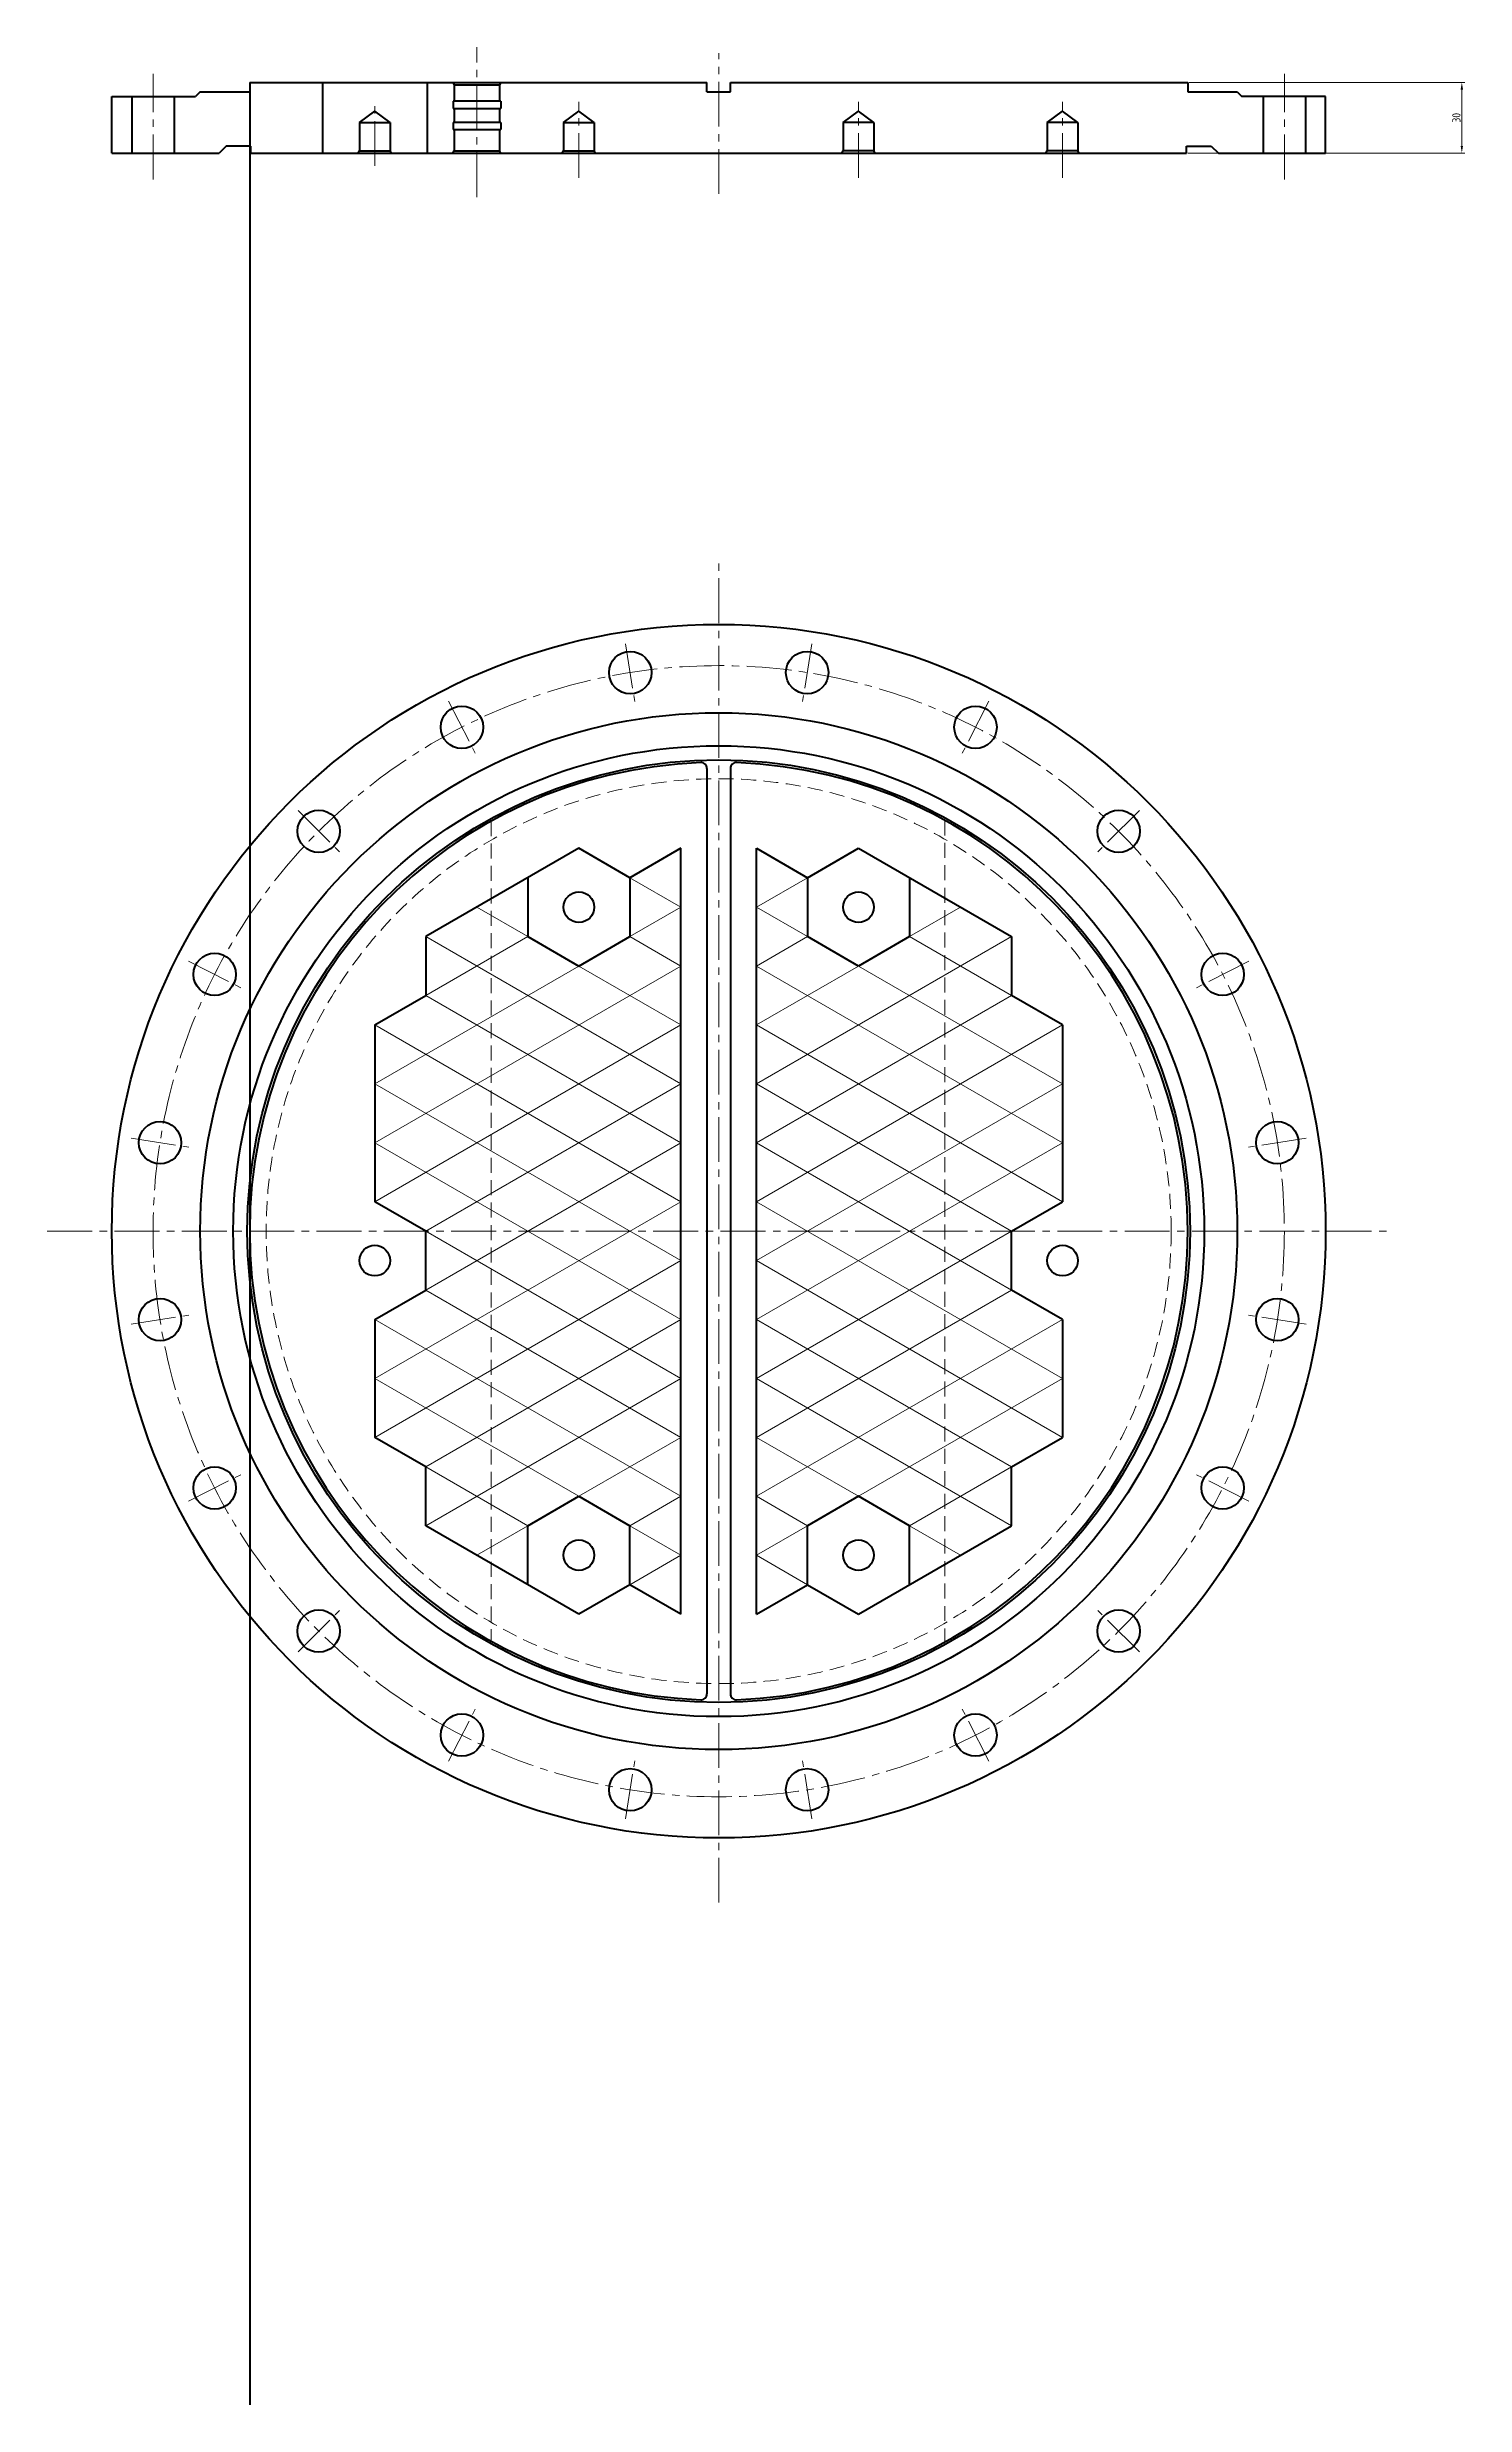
# Model space of a CAD drawing. Header units: millimetres. Extents: x -429811 to -211006, y 118619 to 258323.
# Drawn here: x -217057 to -216456, y 118619 to 119620 of the extents above; entities that cross this region are included whole.
import ezdxf

# ---------------------------------------------------------------- set-up
doc = ezdxf.new("R2010")
doc.units = ezdxf.units.MM
doc.linetypes.add('CENTER2', pattern=[28.575, 19.05, -3.175, 3.175, -3.175])
doc.linetypes.add('DASHED2', pattern=[9.525, 6.35, -3.175])
for name, color, linetype, lineweight in [('图层1', 7, 'Continuous', 40), ('图层2', 1, 'Continuous', 20), ('图层5', 3, 'DASHED2', 20), ('图层6', 4, 'CENTER2', 20)]:
    doc.layers.add(name, color=color, linetype=linetype, lineweight=lineweight)
doc.styles.add('工程字体', font='gbenor.shx', dxfattribs={"bigfont": 'gbcbig.shx'})
doc.dimstyles.new('ISO-25', dxfattribs={"dimtxt": 3.5, "dimasz": 3, "dimexe": 1.25, "dimexo": 0.625, "dimtad": 1, "dimdec": 1, "dimtxsty": '工程字体', "dimcen": 2.5, "dimclrd": 3, "dimclre": 3, "dimclrt": 2, "dimadec": 0, "dimazin": 0, "dimtfac": 1, "dimtdec": 1, "dimtmove": 0, "dimatfit": 3, "dimfxl": 0, "dimlwd": 13, "dimlwe": 13, "dimarcsym": 0})

msp = doc.modelspace()

# ---------------------------------------------------------------- blocks, each defined once
blk = doc.blocks.new('*D140')
at = {"layer": 'Defpoints', "color": 0}
for p in [(-216573.4, 119604.8), (-216573.9, 119574.8), (-216457.1, 119574.8)]:
    blk.add_point(p, dxfattribs=at)
at = {"layer": '图层1', "color": 3, "lineweight": 13}
for p, q in [((-216572.8, 119604.8), (-216455.8, 119604.8)), ((-216457.1, 119601.8), (-216457.1, 119577.8)), ((-216573.3, 119574.8), (-216455.8, 119574.8))]:
    blk.add_line(p, q, dxfattribs=at)
at = {"layer": '图层1', "color": 3}
for points in [[(-216457.6, 119601.8), (-216456.6, 119601.8), (-216457.1, 119604.8)], [(-216457.6, 119577.8), (-216456.6, 119577.8), (-216457.1, 119574.8)]]:
    blk.add_solid(points, dxfattribs=at)
at = {"layer": '图层1', "color": 2, "insert": (-216459.4, 119589.8), "char_height": 3.5, "attachment_point": 5, "rotation": 90, "style": '工程字体'}
blk.add_mtext('30', dxfattribs=at)

# ---------------------------------------------------------------- dimensions: what is measured, and where the dimension line sits
at = {"layer": '图层1'}
dim = msp.add_linear_dim(base=(-216457.07, 119574.81), p1=(-216573.41, 119604.81), p2=(-216573.91, 119574.81), angle=90, dimstyle='ISO-25', dxfattribs=at)
dim.commit()
dim.dimension.update_dxf_attribs({"geometry": '*D140', "text_midpoint": (-216459.45, 119589.81)})

# ---------------------------------------------------------------- linework, layer by layer
at = {"layer": '图层1'}
for p, q in [((-216992.41, 119600.81), (-216994.41, 119598.81)), ((-216992.41, 119600.81), (-216971.41, 119600.81)), ((-216971.41, 119604.81), (-216777.41, 119604.81)), ((-216971.41, 119604.81), (-216971.41, 119600.81)), ((-216971.41, 119600.81), (-216971.41, 118619.27)), ((-216940.47, 119604.81), (-216940.47, 119574.81)), ((-216896.15, 119604.81), (-216896.15, 119574.81)), ((-216885.21, 119604.81), (-216884.63, 119603.81)), ((-216884.63, 119603.81), (-216884.63, 119596.81)), ((-216884.63, 119603.81), (-216865.38, 119603.81)), ((-216864.81, 119604.81), (-216865.38, 119603.81)), ((-216865.38, 119603.81), (-216865.38, 119596.81)), ((-216777.41, 119600.81), (-216777.41, 119604.81)), ((-216777.41, 119600.81), (-216767.41, 119600.81)), ((-216767.41, 119600.81), (-216767.41, 119604.81)), ((-216767.41, 119604.81), (-216573.41, 119604.81)), ((-216573.41, 119604.81), (-216573.41, 119600.81)), ((-216573.41, 119600.81), (-216552.41, 119600.81)), ((-216552.41, 119600.81), (-216550.41, 119598.81)), ((-217029.91, 119574.81), (-217029.91, 119598.81)), ((-217029.91, 119598.81), (-216994.41, 119598.81)), ((-217021.41, 119598.81), (-217021.41, 119574.81)), ((-217003.41, 119598.81), (-217003.41, 119574.81)), ((-216924.81, 119587.81), (-216918.31, 119592.56)), ((-216911.81, 119587.81), (-216918.31, 119592.56)), ((-216864.88, 119596.81), (-216885.13, 119596.81)), ((-216885.13, 119596.81), (-216885.13, 119593.81)), ((-216885.13, 119593.81), (-216864.88, 119593.81)), ((-216884.63, 119593.81), (-216884.63, 119587.81)), ((-216865.38, 119593.81), (-216865.38, 119587.81)), ((-216864.88, 119596.81), (-216864.88, 119593.81)), ((-216838.21, 119587.81), (-216831.71, 119592.56)), ((-216825.21, 119587.81), (-216831.71, 119592.56)), ((-216719.61, 119587.81), (-216713.11, 119592.56)), ((-216706.61, 119587.81), (-216713.11, 119592.56)), ((-216633, 119587.81), (-216626.5, 119592.56)), ((-216620, 119587.81), (-216626.5, 119592.56)), ((-216514.91, 119598.81), (-216550.41, 119598.81)), ((-216541.41, 119598.81), (-216541.41, 119574.81)), ((-216523.41, 119598.81), (-216523.41, 119574.81)), ((-216514.91, 119574.81), (-216514.91, 119598.81)), ((-216924.81, 119587.81), (-216911.81, 119587.81)), ((-216924.81, 119587.81), (-216924.81, 119575.81)), ((-216911.81, 119587.81), (-216911.81, 119575.81)), ((-216885.13, 119587.81), (-216885.13, 119584.81)), ((-216864.88, 119587.81), (-216885.13, 119587.81)), ((-216885.13, 119584.81), (-216864.88, 119584.81)), ((-216884.63, 119584.81), (-216884.63, 119575.81)), ((-216865.38, 119584.81), (-216865.38, 119575.81)), ((-216864.88, 119587.81), (-216864.88, 119584.81)), ((-216838.21, 119587.81), (-216838.21, 119575.81)), ((-216838.21, 119587.81), (-216825.21, 119587.81)), ((-216825.21, 119587.81), (-216825.21, 119575.81)), ((-216706.61, 119587.81), (-216719.61, 119587.81)), ((-216719.61, 119587.81), (-216719.61, 119575.81)), ((-216706.61, 119587.81), (-216706.61, 119575.81)), ((-216633, 119587.81), (-216633, 119575.81)), ((-216620, 119587.81), (-216633, 119587.81)), ((-216620, 119587.81), (-216620, 119575.81)), ((-217029.91, 119574.81), (-216984.41, 119574.81)), ((-216981.41, 119577.81), (-216984.41, 119574.81)), ((-216970.91, 119577.81), (-216981.41, 119577.81)), ((-216970.91, 119574.81), (-216970.91, 119577.81)), ((-216970.91, 119574.81), (-216573.91, 119574.81)), ((-216925.39, 119574.81), (-216924.81, 119575.81)), ((-216924.81, 119575.81), (-216911.81, 119575.81)), ((-216911.23, 119574.81), (-216911.81, 119575.81)), ((-216885.21, 119574.81), (-216884.63, 119575.81)), ((-216884.63, 119575.81), (-216865.38, 119575.81)), ((-216864.81, 119574.81), (-216865.38, 119575.81)), ((-216838.79, 119574.81), (-216838.21, 119575.81)), ((-216838.21, 119575.81), (-216825.21, 119575.81)), ((-216824.63, 119574.81), (-216825.21, 119575.81)), ((-216720.18, 119574.81), (-216719.61, 119575.81)), ((-216706.61, 119575.81), (-216719.61, 119575.81)), ((-216706.03, 119574.81), (-216706.61, 119575.81)), ((-216633.58, 119574.81), (-216633, 119575.81)), ((-216620, 119575.81), (-216633, 119575.81)), ((-216619.43, 119574.81), (-216620, 119575.81)), ((-216573.91, 119577.81), (-216563.41, 119577.81)), ((-216573.91, 119574.81), (-216573.91, 119577.81)), ((-216563.41, 119577.81), (-216560.41, 119574.81)), ((-216560.41, 119574.81), (-216514.91, 119574.81)), ((-216777.41, 119313.68), (-216777.41, 118920.97)), ((-216767.41, 119313.68), (-216767.41, 118920.97)), ((-216831.71, 119279.82), (-216896.66, 119242.32)), ((-216810.06, 119267.32), (-216831.71, 119279.82)), ((-216788.41, 119279.82), (-216810.06, 119267.32)), ((-216788.41, 118954.82), (-216788.41, 119279.82)), ((-216756.41, 119279.82), (-216734.76, 119267.32)), ((-216756.41, 118954.82), (-216756.41, 119279.82)), ((-216734.76, 119267.32), (-216713.11, 119279.82)), ((-216713.11, 119279.82), (-216648.15, 119242.32)), ((-216853.36, 119267.32), (-216853.36, 119242.32)), ((-216810.06, 119267.32), (-216810.06, 119242.32)), ((-216734.76, 119267.32), (-216734.76, 119242.32)), ((-216691.45, 119267.32), (-216691.45, 119242.32)), ((-216896.66, 119242.32), (-216896.66, 119217.32)), ((-216853.36, 119242.32), (-216831.71, 119229.82)), ((-216831.71, 119229.82), (-216810.06, 119242.32)), ((-216713.11, 119229.82), (-216734.76, 119242.32)), ((-216691.45, 119242.32), (-216713.11, 119229.82)), ((-216648.15, 119242.32), (-216648.15, 119217.32)), ((-216918.31, 119204.82), (-216896.66, 119217.32)), ((-216626.5, 119204.82), (-216648.15, 119217.32)), ((-216918.31, 119204.82), (-216918.31, 119129.82)), ((-216626.5, 119204.82), (-216626.5, 119129.82)), ((-216896.66, 119117.32), (-216918.31, 119129.82)), ((-216648.15, 119117.32), (-216626.5, 119129.82)), ((-216896.66, 119092.32), (-216896.66, 119117.32)), ((-216648.15, 119092.32), (-216648.15, 119117.32)), ((-216918.31, 119079.82), (-216896.66, 119092.32)), ((-216626.5, 119079.82), (-216648.15, 119092.32)), ((-216918.31, 119079.82), (-216918.31, 119029.82)), ((-216626.5, 119079.82), (-216626.5, 119029.82)), ((-216896.66, 119017.32), (-216918.31, 119029.82)), ((-216648.15, 119017.32), (-216626.5, 119029.82)), ((-216896.66, 118992.32), (-216896.66, 119017.32)), ((-216648.15, 118992.32), (-216648.15, 119017.32)), ((-216853.36, 118992.32), (-216831.71, 119004.82)), ((-216831.71, 119004.82), (-216810.06, 118992.32)), ((-216713.11, 119004.82), (-216734.76, 118992.32)), ((-216691.45, 118992.32), (-216713.11, 119004.82)), ((-216831.71, 118954.82), (-216896.66, 118992.32)), ((-216853.36, 118967.32), (-216853.36, 118992.32)), ((-216810.06, 118967.32), (-216810.06, 118992.32)), ((-216734.76, 118967.32), (-216734.76, 118992.32)), ((-216713.11, 118954.82), (-216648.15, 118992.32)), ((-216691.45, 118967.32), (-216691.45, 118992.32)), ((-216810.06, 118967.32), (-216831.71, 118954.82)), ((-216788.41, 118954.82), (-216810.06, 118967.32)), ((-216756.41, 118954.82), (-216734.76, 118967.32)), ((-216734.76, 118967.32), (-216713.11, 118954.82))]:
    msp.add_line(p, q, dxfattribs=at)
for centre, radius in [((-216772.41, 119117.32), 257.5), ((-216809.95, 119354.37), 9), ((-216734.86, 119354.37), 9), ((-216881.36, 119331.17), 9), ((-216663.45, 119331.17), 9), ((-216772.41, 119117.32), 220), ((-216772.41, 119117.32), 206), ((-216772.41, 119117.32), 200), ((-216942.11, 119287.03), 9), ((-216602.7, 119287.03), 9), ((-216831.71, 119254.82), 6.5), ((-216713.11, 119254.82), 6.5), ((-216986.25, 119226.28), 9), ((-216558.57, 119226.28), 9), ((-217009.45, 119154.87), 9), ((-216535.36, 119154.87), 9), ((-216918.31, 119104.82), 6.5), ((-216626.5, 119104.82), 6.5), ((-217009.45, 119079.78), 9), ((-216535.36, 119079.78), 9), ((-216986.25, 119008.37), 9), ((-216558.57, 119008.37), 9), ((-216831.71, 118979.82), 6.5), ((-216713.11, 118979.82), 6.5), ((-216942.11, 118947.62), 9), ((-216602.7, 118947.62), 9), ((-216881.36, 118903.48), 9), ((-216663.45, 118903.48), 9), ((-216809.95, 118880.28), 9), ((-216734.86, 118880.28), 9)]:
    msp.add_circle(centre, radius, dxfattribs=at)
for centre, radius, start, end in [((-216772.41, 119117.32), 199, 92.18739, 267.81261), ((-216779.91, 119313.68), 2.5, 0, 92.18739), ((-216764.91, 119313.68), 2.5, 87.81261, 180), ((-216772.41, 119117.32), 199, 272.18739, 87.81261), ((-216779.91, 118920.97), 2.5, 267.81261, 0), ((-216764.91, 118920.97), 2.5, 180, 272.18739)]:
    msp.add_arc(centre, radius, start, end, dxfattribs=at)
at = {"layer": '图层2'}
for p, q in [((-216788.41, 119254.82), (-216810.06, 119267.32)), ((-216756.41, 119254.82), (-216734.76, 119267.32)), ((-216853.36, 119242.32), (-216875.01, 119254.82)), ((-216788.41, 119254.82), (-216810.06, 119242.32)), ((-216756.41, 119254.82), (-216734.76, 119242.32)), ((-216691.45, 119242.32), (-216669.8, 119254.82)), ((-216788.41, 119179.82), (-216896.66, 119242.32)), ((-216853.36, 119242.32), (-216896.66, 119217.32)), ((-216788.41, 119229.82), (-216810.06, 119242.32)), ((-216756.41, 119229.82), (-216734.76, 119242.32)), ((-216756.41, 119179.82), (-216648.15, 119242.32)), ((-216691.45, 119242.32), (-216648.15, 119217.32)), ((-216788.41, 119229.82), (-216918.31, 119154.82)), ((-216831.71, 119229.82), (-216918.31, 119179.82)), ((-216788.41, 119204.82), (-216831.71, 119229.82)), ((-216756.41, 119229.82), (-216626.5, 119154.82)), ((-216756.41, 119204.82), (-216713.11, 119229.82)), ((-216713.11, 119229.82), (-216626.5, 119179.82)), ((-216788.41, 119154.82), (-216896.66, 119217.32)), ((-216756.41, 119154.82), (-216648.15, 119217.32)), ((-216788.41, 119129.82), (-216918.31, 119204.82)), ((-216788.41, 119204.82), (-216918.31, 119129.82)), ((-216756.41, 119204.82), (-216626.5, 119129.82)), ((-216756.41, 119129.82), (-216626.5, 119204.82)), ((-216788.41, 119104.82), (-216918.31, 119179.82)), ((-216788.41, 119179.82), (-216896.66, 119117.32)), ((-216756.41, 119104.82), (-216626.5, 119179.82)), ((-216756.41, 119179.82), (-216648.15, 119117.32)), ((-216788.41, 119079.82), (-216918.31, 119154.82)), ((-216788.41, 119154.82), (-216896.66, 119092.32)), ((-216756.41, 119079.82), (-216626.5, 119154.82)), ((-216756.41, 119154.82), (-216648.15, 119092.32)), ((-216788.41, 119129.82), (-216918.31, 119054.82)), ((-216756.41, 119129.82), (-216626.5, 119054.82)), ((-216788.41, 119054.82), (-216896.66, 119117.32)), ((-216756.41, 119054.82), (-216648.15, 119117.32)), ((-216788.41, 119104.82), (-216918.31, 119029.82)), ((-216756.41, 119104.82), (-216626.5, 119029.82)), ((-216788.41, 119029.82), (-216896.66, 119092.32)), ((-216756.41, 119029.82), (-216648.15, 119092.32)), ((-216788.41, 119004.82), (-216918.31, 119079.82)), ((-216788.41, 119079.82), (-216896.66, 119017.32)), ((-216756.41, 119004.82), (-216626.5, 119079.82)), ((-216756.41, 119079.82), (-216648.15, 119017.32)), ((-216831.71, 119004.82), (-216918.31, 119054.82)), ((-216788.41, 119054.82), (-216896.66, 118992.32)), ((-216756.41, 119054.82), (-216648.15, 118992.32)), ((-216713.11, 119004.82), (-216626.5, 119054.82)), ((-216788.41, 119029.82), (-216831.71, 119004.82)), ((-216756.41, 119029.82), (-216713.11, 119004.82)), ((-216853.36, 118992.32), (-216896.66, 119017.32)), ((-216691.45, 118992.32), (-216648.15, 119017.32)), ((-216788.41, 119004.82), (-216810.06, 118992.32)), ((-216756.41, 119004.82), (-216734.76, 118992.32)), ((-216853.36, 118992.32), (-216875.01, 118979.82)), ((-216788.41, 118979.82), (-216810.06, 118992.32)), ((-216756.41, 118979.82), (-216734.76, 118992.32)), ((-216691.45, 118992.32), (-216669.8, 118979.82)), ((-216788.41, 118979.82), (-216810.06, 118967.32)), ((-216756.41, 118979.82), (-216734.76, 118967.32))]:
    msp.add_line(p, q, dxfattribs=at)
at = {"layer": '图层5'}
for p, q in [((-216868.91, 119291.36), (-216868.91, 118943.29)), ((-216676.41, 119291.64), (-216676.41, 118943.01))]:
    msp.add_line(p, q, dxfattribs=at)
msp.add_circle((-216772.41, 119117.32), 192, dxfattribs=at)
at = {"layer": '图层6'}
for p, q in [((-216875.01, 119556.18), (-216875.01, 119619.77)), ((-216772.41, 119557.48), (-216772.41, 119617.25)), ((-217012.41, 119563.68), (-217012.41, 119608.4)), ((-216532.41, 119563.68), (-216532.41, 119608.4)), ((-216918.31, 119569.38), (-216918.31, 119596.58)), ((-216831.71, 119564.27), (-216831.71, 119596.58)), ((-216713.11, 119564.27), (-216713.11, 119596.58)), ((-216626.5, 119564.27), (-216626.5, 119596.58)), ((-216772.41, 118832.39), (-216772.41, 119402.26)), ((-216811.89, 119366.63), (-216808.01, 119342.11)), ((-216732.92, 119366.63), (-216736.8, 119342.11)), ((-216887, 119342.23), (-216875.73, 119320.11)), ((-216657.81, 119342.23), (-216669.08, 119320.11)), ((-216950.89, 119295.81), (-216933.34, 119278.25)), ((-216593.92, 119295.81), (-216611.48, 119278.25)), ((-216997.31, 119231.92), (-216975.19, 119220.65)), ((-216547.51, 119231.92), (-216569.62, 119220.65)), ((-217021.71, 119156.81), (-216997.19, 119152.93)), ((-216523.1, 119156.81), (-216547.62, 119152.93)), ((-217057.34, 119117.32), (-216487.47, 119117.32)), ((-217021.71, 119077.84), (-216997.19, 119081.72)), ((-216523.1, 119077.84), (-216547.62, 119081.72)), ((-216997.31, 119002.73), (-216975.19, 119014)), ((-216547.51, 119002.73), (-216569.62, 119014)), ((-216950.89, 118938.84), (-216933.34, 118956.4)), ((-216593.92, 118938.84), (-216611.48, 118956.4)), ((-216887, 118892.42), (-216875.73, 118914.54)), ((-216657.81, 118892.42), (-216669.08, 118914.54)), ((-216811.89, 118868.02), (-216808.01, 118892.54)), ((-216732.92, 118868.02), (-216736.8, 118892.54))]:
    msp.add_line(p, q, dxfattribs=at)
msp.add_circle((-216772.41, 119117.32), 240, dxfattribs=at)

msp.set_redraw_order([(e.dxf.handle, doc.entitydb.next_handle()) for e in msp.query("TEXT MTEXT ATTDEF DIMENSION ARC_DIMENSION")])  # texts and dimensions are drawn at this point

doc.saveas('drawing.dxf')
